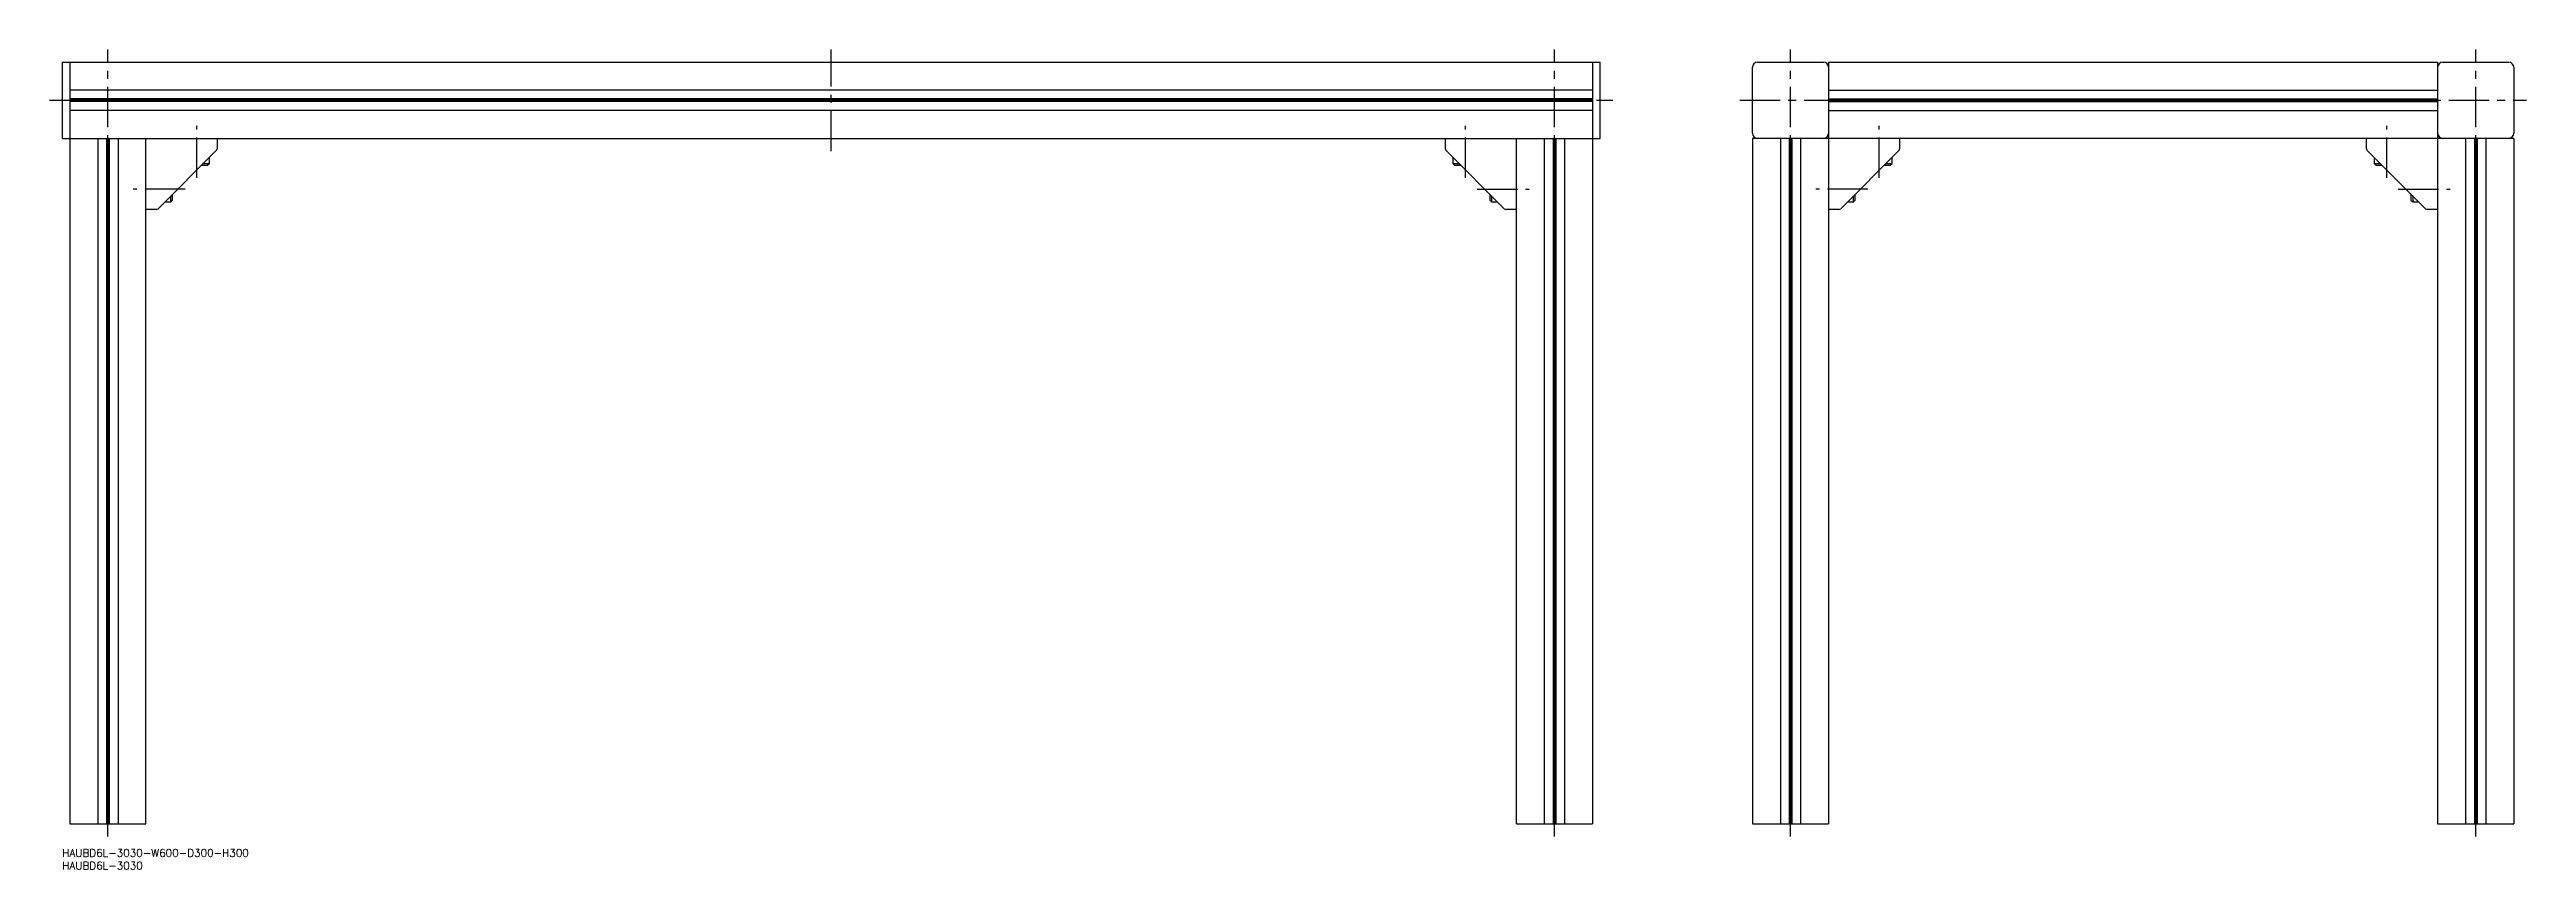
# Model space of a CAD drawing. Extents: x -5 to 1061, y -8 to 670.
# Drawn here: x -5 to 971, y -8 to 315 of the extents above; entities that cross this region are included whole.
import ezdxf

# ---------------------------------------------------------------- set-up
doc = ezdxf.new("R2010")
doc.units = 0
doc.header["$LTSCALE"] = 0.5
doc.linetypes.add('CENTER', pattern=[50.8, 31.75, -6.35, 6.35, -6.35])
for name, color, linetype in [('MSM_CENTER', 1, 'CENTER'), ('MSM_CONTINUOUS', 7, 'CONTINUOUS'), ('MSM_PART_NUMBER', 7, 'CONTINUOUS')]:
    doc.layers.add(name, color=color, linetype=linetype)
doc.styles.get("Standard").update_dxf_attribs({"font": 'txt.shx', "height": 3, "bigfont": 'bigfont.shx'})

# ---------------------------------------------------------------- blocks, each defined once
blk = doc.blocks.new('*U8')
at = {"layer": 'MSM_PART_NUMBER'}
blk.add_text('HAUBD6L-3030-W600-D300-H300', height=3, dxfattribs=at).set_placement((0, -3))
blk = doc.blocks.new('*U9')
at = {"layer": 'MSM_PART_NUMBER'}
blk.add_text('HAUBD6L-3030', height=3, dxfattribs=at).set_placement((0, -8))

msp = doc.modelspace()

# ---------------------------------------------------------------- linework, layer by layer
at = {"layer": 'MSM_CENTER'}
for p, q in [((18, 5), (18, 315)), ((303, 275), (303, 315)), ((588, 5), (588, 315)), ((681, 5), (681, 315)), ((951, 5), (951, 315)), ((-5, 295), (611, 295)), ((661, 295), (971, 295)), ((53, 264.5), (53, 285)), ((553, 264.5), (553, 285)), ((716, 264.5), (716, 285)), ((916, 264.5), (916, 285)), ((48.5, 260), (28, 260)), ((557.5, 260), (578, 260)), ((711.5, 260), (691, 260)), ((920.5, 260), (941, 260))]:
    msp.add_line(p, q, dxfattribs=at)
at = {"layer": 'MSM_CONTINUOUS'}
for p, q in [((0, 310), (606, 310)), ((0, 310), (0, 280)), ((3, 310), (3, 280)), ((603, 310), (603, 10)), ((606, 280), (606, 310)), ((666, 282), (666, 308)), ((668, 310), (694, 310)), ((696, 310), (696, 10)), ((696, 310), (936, 310)), ((936, 310), (936, 10)), ((938, 310), (964, 310)), ((966, 308), (966, 282)), ((603, 299), (3, 299)), ((603, 295.52), (3, 295.52)), ((603, 295), (3, 295)), ((603, 294.48), (3, 294.48)), ((696, 299), (936, 299)), ((696, 295.52), (936, 295.52)), ((696, 295), (936, 295)), ((696, 294.48), (936, 294.48)), ((603, 291), (3, 291)), ((696, 291), (936, 291)), ((0, 280), (606, 280)), ((3, 280), (3, 10)), ((14, 280), (14, 10)), ((17.48, 280), (17.48, 10)), ((18, 280), (18, 10)), ((18.52, 280), (18.52, 10)), ((22, 280), (22, 10)), ((33, 10), (33, 280)), ((60.71, 275.21), (37.79, 252.29)), ((61, 280), (61, 275.91)), ((545, 275.91), (545, 280)), ((568.21, 252.29), (545.29, 275.21)), ((573, 10), (573, 280)), ((584, 280), (584, 10)), ((587.48, 280), (587.48, 10)), ((588, 280), (588, 10)), ((588.52, 280), (588.52, 10)), ((592, 280), (592, 10)), ((966, 280), (666, 280)), ((666, 280), (666, 10)), ((677, 280), (677, 10)), ((680.48, 280), (680.48, 10)), ((681, 280), (681, 10)), ((681.52, 280), (681.52, 10)), ((685, 280), (685, 10)), ((723.71, 275.21), (700.79, 252.29)), ((724, 280), (724, 275.91)), ((908, 275.91), (908, 280)), ((931.21, 252.29), (908.29, 275.21)), ((947, 280), (947, 10)), ((950.48, 280), (950.48, 10)), ((951, 280), (951, 10)), ((951.52, 280), (951.52, 10)), ((955, 280), (955, 10)), ((966, 280), (966, 10)), ((55, 269.5), (57.33, 269.5)), ((55.67, 270.17), (58, 270.17)), ((57.33, 269.5), (58, 270.17)), ((58, 270.17), (58, 272.5)), ((548, 272.5), (548, 270.17)), ((548, 270.17), (548.67, 269.5)), ((548, 270.17), (550.33, 270.17)), ((548.67, 269.5), (551, 269.5)), ((718, 269.5), (720.33, 269.5)), ((718.67, 270.17), (721, 270.17)), ((720.33, 269.5), (721, 270.17)), ((721, 270.17), (721, 272.5)), ((911, 272.5), (911, 270.17)), ((911, 270.17), (911.67, 269.5)), ((911, 270.17), (913.33, 270.17)), ((911.67, 269.5), (914, 269.5)), ((40.5, 255), (42.83, 255)), ((42.83, 255), (42.83, 257.33)), ((42.83, 255), (43.5, 255.67)), ((43.5, 255.67), (43.5, 258)), ((562.5, 258), (562.5, 255.67)), ((562.5, 255.67), (563.17, 255)), ((563.17, 257.33), (563.17, 255)), ((563.17, 255), (565.5, 255)), ((703.5, 255), (705.83, 255)), ((705.83, 255), (705.83, 257.33)), ((705.83, 255), (706.5, 255.67)), ((706.5, 255.67), (706.5, 258)), ((925.5, 258), (925.5, 255.67)), ((925.5, 255.67), (926.17, 255)), ((926.17, 257.33), (926.17, 255)), ((926.17, 255), (928.5, 255)), ((37.09, 252), (33, 252)), ((573, 252), (568.91, 252)), ((700.09, 252), (696, 252)), ((936, 252), (931.91, 252)), ((3, 10), (33, 10)), ((573, 10), (603, 10)), ((666, 10), (696, 10)), ((936, 10), (966, 10))]:
    msp.add_line(p, q, dxfattribs=at)
for centre, radius, start, end in [((668, 308), 2, 90, 180), ((694, 308), 2, 0, 90), ((938, 308), 2, 90, 180), ((964, 308), 2, 0, 90), ((60, 275.91), 1, 315, 0), ((546, 275.91), 1, 180, 225), ((668, 282), 2, 180, 270), ((694, 282), 2, 270, 0), ((723, 275.91), 1, 315, 0), ((909, 275.91), 1, 180, 225), ((938, 282), 2, 180, 270), ((964, 282), 2, 270, 0), ((37.09, 253), 1, 270, 315), ((568.91, 253), 1, 225, 270), ((700.09, 253), 1, 270, 315), ((931.91, 253), 1, 225, 270)]:
    msp.add_arc(centre, radius, start, end, dxfattribs=at)

# ---------------------------------------------------------------- block references
for name in ['*U8', '*U9']:
    msp.add_blockref(name, (0, 0), dxfattribs=at)

doc.saveas('drawing.dxf')
